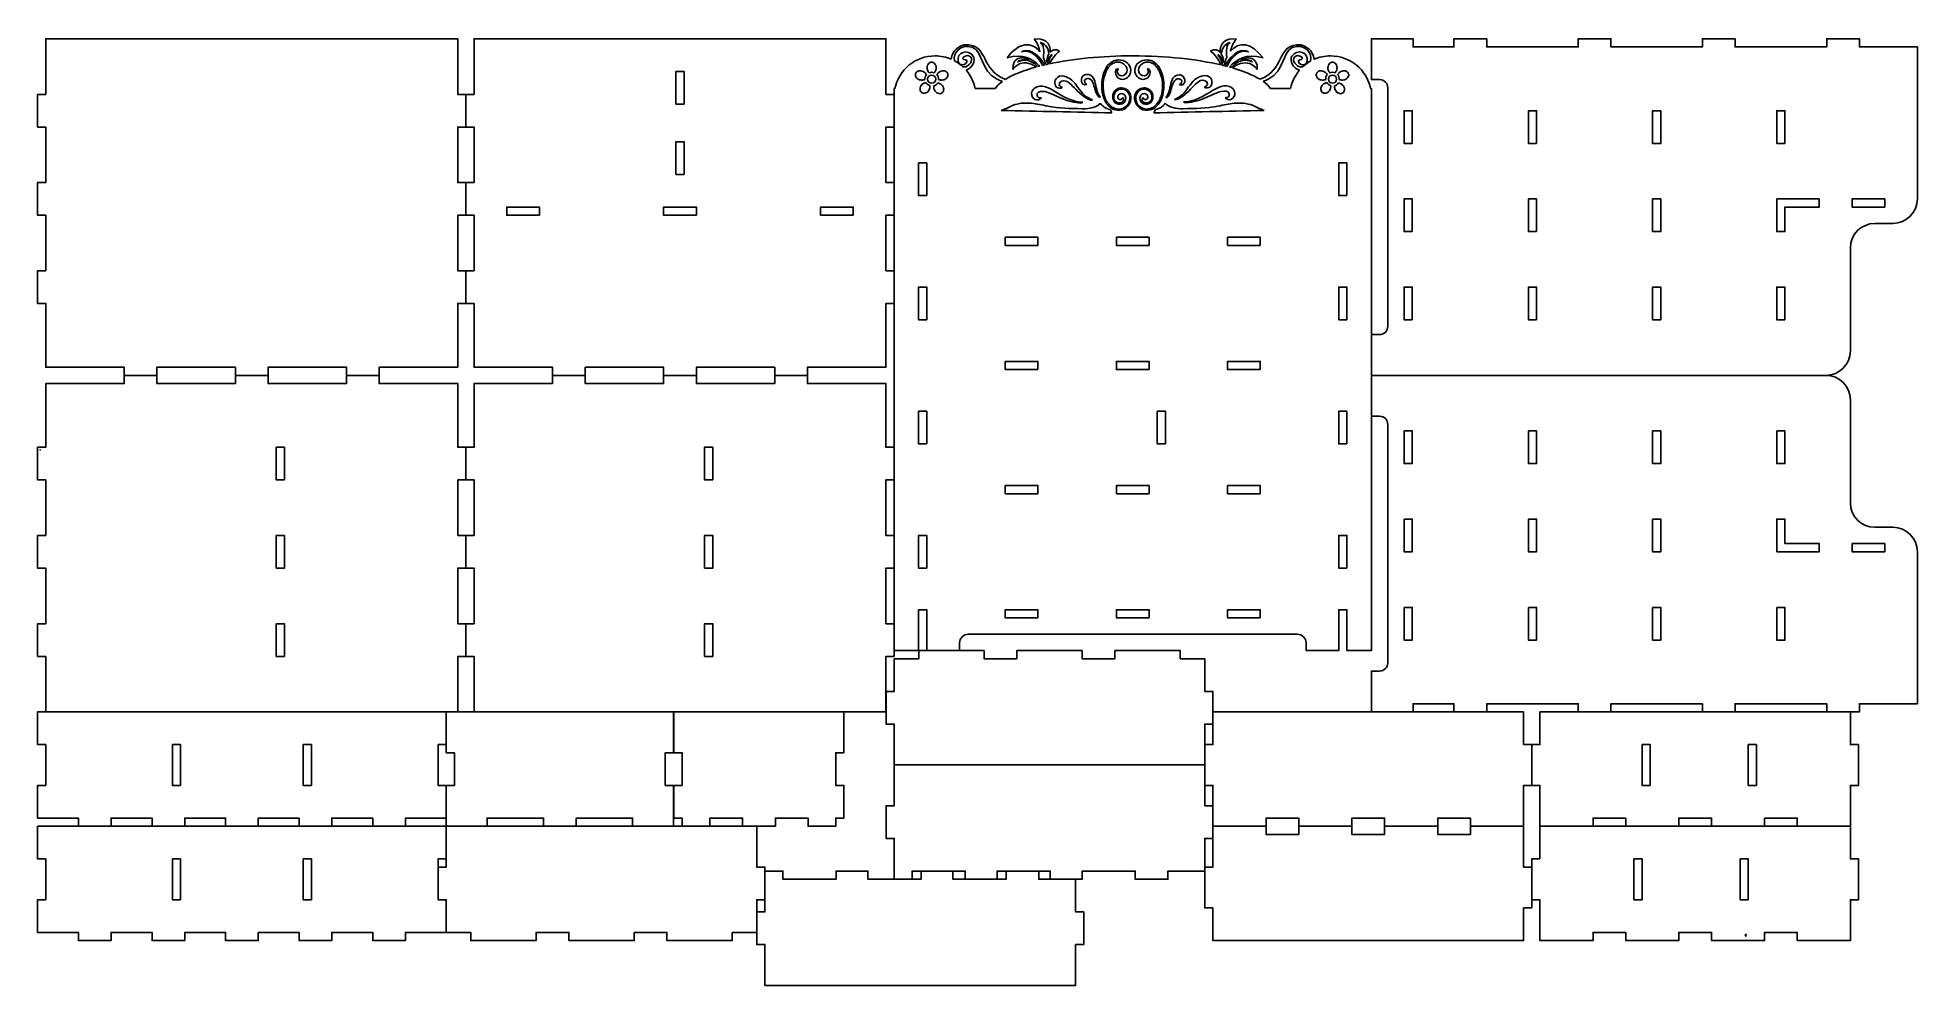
# Model space of a CAD drawing. Extents: x 0 to 3260, y 58 to 1703.
import ezdxf

# ---------------------------------------------------------------- set-up
doc = ezdxf.new("R2010")
doc.units = 0
doc.layers.add('A0102_Printing_01', color=7, linetype='CONTINUOUS')

msp = doc.modelspace()

# ---------------------------------------------------------------- linework, layer by layer
at = {"layer": 'A0102_Printing_01', "color": 1}
for points in [[(728.628882, 1130.901172), (592.565885, 1130.901172), (592.565885, 1116.728172), (535.872887, 1116.728172), (535.872887, 1130.901172), (399.80989, 1130.901172), (399.80989, 1116.728172), (343.116891, 1116.728172), (343.116891, 1130.901172), (207.053895, 1130.901172), (207.053895, 1116.728172), (150.360896, 1116.728172), (150.360896, 1130.901172), (14.2979, 1130.901172), (14.2979, 1241.452169), (0.1249, 1241.452169), (0.1249, 1298.145168), (14.2979, 1298.145168), (14.2979, 1394.523165), (0.1249, 1394.523165), (0.1249, 1451.216164), (14.2979, 1451.216164), (14.2979, 1547.594161), (0.1249, 1547.594161), (0.1249, 1604.28716), (14.2979, 1604.28716), (14.2979, 1700.665157), (728.628882, 1700.665157), (728.628882, 1604.28716), (742.801881, 1604.28716), (742.801881, 1547.594161), (728.628882, 1547.594161), (728.628882, 1451.216164), (742.801881, 1451.216164), (742.801881, 1394.523165), (728.628882, 1394.523165), (728.628882, 1298.145168), (742.801881, 1298.145168), (742.801881, 1241.452169), (728.628882, 1241.452169)], [(1471.305963, 1298.144968), (1471.305963, 1394.522965), (1485.478963, 1394.522965), (1485.478963, 1451.215964), (1471.305963, 1451.215964), (1471.305963, 1547.593961), (1485.478963, 1547.593961), (1485.478963, 1604.28696), (1471.305963, 1604.28696), (1471.305963, 1700.664957), (756.974981, 1700.664957), (756.974981, 1604.28696), (742.801981, 1604.28696), (742.801981, 1547.593961), (756.974981, 1547.593961), (756.974981, 1451.215964), (742.801981, 1451.215964), (742.801981, 1394.522965), (756.974981, 1394.522965), (756.974981, 1298.144968), (742.801981, 1298.144968), (742.801981, 1241.451969), (756.974981, 1241.451969), (756.974981, 1130.900972), (893.037978, 1130.900972), (893.037978, 1116.727972), (949.730976, 1116.727972), (949.730976, 1130.900972), (1085.793973, 1130.900972), (1085.793973, 1116.727972), (1142.486971, 1116.727972), (1142.486971, 1130.900972), (1278.549968, 1130.900972), (1278.549968, 1116.727972), (1335.242967, 1116.727972), (1335.242967, 1130.900972), (1471.305963, 1130.900972), (1471.305963, 1241.451969), (1485.478963, 1241.451969), (1485.478963, 1298.144968)], [(1706.577657, 1677.777258)], [(1754.014656, 1674.782258)], [(2046.663649, 1673.682258)], [(2099.854648, 1677.777258)], [(1121.226972, 1587.27896), (1107.053972, 1587.27896), (1107.053972, 1643.971959), (1121.226972, 1643.971959)], [(1522.370662, 1637.574259)], [(1543.431661, 1630.679259)], [(1543.515661, 1654.819259)], [(1578.725661, 1637.574259)], [(1766.215656, 1631.471259)], [(1815.383655, 1637.922259)], [(1866.378653, 1662.372258)], [(2207.802645, 1662.110258)], [(2217.437645, 1637.574259)], [(2238.498644, 1630.679259)], [(2238.581644, 1654.819259)], [(2273.792643, 1637.574259)], [(1546.983661, 1613.94926)], [(1570.265661, 1608.62626)], [(1660.438658, 1614.39826)], [(1723.751657, 1606.17426)], [(1902.533652, 1600.43826)], [(1958.764651, 1601.56826)], [(2007.07865, 1629.884259)], [(2062.276648, 1619.12426)], [(2242.050644, 1613.94926)], [(2254.861644, 1606.83526)], [(1766.297656, 1574.301261)], [(2032.376649, 1574.301261)], [(2384.06194, 1519.247962), (2369.888941, 1519.247962), (2369.888941, 1575.940961), (2384.06194, 1575.940961)], [(2599.494935, 1519.247962), (2585.321935, 1519.247962), (2585.321935, 1575.940961), (2599.494935, 1575.940961)], [(2814.92793, 1519.247962), (2800.75493, 1519.247962), (2800.75493, 1575.940961), (2814.92793, 1575.940961)], [(3030.360924, 1519.247962), (3016.187925, 1519.247962), (3016.187925, 1575.940961), (3030.360924, 1575.940961)], [(1121.226972, 1465.388963), (1107.053972, 1465.388963), (1107.053972, 1522.081962), (1121.226972, 1522.081962)], [(1542.172661, 1428.729264), (1527.999662, 1428.729264), (1527.999662, 1485.422263), (1542.172661, 1485.422263)], [(2270.676643, 1428.729264), (2256.503644, 1428.729264), (2256.503644, 1485.422263), (2270.676643, 1485.422263)], [(870.360978, 1394.522965), (813.66798, 1394.522965), (813.66798, 1408.695965), (870.360978, 1408.695965)], [(1142.486971, 1394.522965), (1085.793973, 1394.522965), (1085.793973, 1408.695965), (1142.486971, 1408.695965)], [(1414.612965, 1394.522965), (1357.919966, 1394.522965), (1357.919966, 1408.695965), (1414.612965, 1408.695965)], [(2384.06194, 1366.176966), (2369.888941, 1366.176966), (2369.888941, 1422.869964), (2384.06194, 1422.869964)], [(2599.494935, 1366.176966), (2585.321935, 1366.176966), (2585.321935, 1422.869964), (2599.494935, 1422.869964)], [(2814.92793, 1366.176966), (2800.75493, 1366.176966), (2800.75493, 1422.869964), (2814.92793, 1422.869964)], [(3089.888923, 1422.869964), (3089.888923, 1408.695965), (3030.360924, 1408.695965), (3030.360924, 1366.176966), (3016.187925, 1366.176966), (3016.187925, 1422.869964)], [(3203.27492, 1408.695965), (3146.581921, 1408.695965), (3146.581921, 1422.868964), (3203.27492, 1422.868964)], [(1734.927657, 1342.272266), (1678.234658, 1342.272266), (1678.234658, 1356.445266), (1734.927657, 1356.445266)], [(1927.683652, 1342.272266), (1870.990653, 1342.272266), (1870.990653, 1356.445266), (1927.683652, 1356.445266)], [(2120.439647, 1342.272266), (2063.746648, 1342.272266), (2063.746648, 1356.445266), (2120.439647, 1356.445266)], [(1542.172661, 1213.29527), (1527.999662, 1213.29527), (1527.999662, 1269.988268), (1542.172661, 1269.988268)], [(2270.676643, 1213.29527), (2256.503644, 1213.29527), (2256.503644, 1269.988268), (2270.676643, 1269.988268)], [(2384.06194, 1213.10597), (2369.888941, 1213.10597), (2369.888941, 1269.798968), (2384.06194, 1269.798968)], [(2599.494935, 1213.10597), (2585.321935, 1213.10597), (2585.321935, 1269.798968), (2599.494935, 1269.798968)], [(2814.92793, 1213.10597), (2800.75493, 1213.10597), (2800.75493, 1269.798968), (2814.92793, 1269.798968)], [(3030.360924, 1213.10597), (3016.187925, 1213.10597), (3016.187925, 1269.798968), (3030.360924, 1269.798968)], [(1734.927657, 1126.839272), (1678.234658, 1126.839272), (1678.234658, 1141.012271), (1734.927657, 1141.012271)], [(1927.683652, 1126.839272), (1870.990653, 1126.839272), (1870.990653, 1141.012271), (1927.683652, 1141.012271)], [(2120.439647, 1126.839272), (2063.746648, 1126.839272), (2063.746648, 1141.012271), (2120.439647, 1141.012271)], [(742.801981, 935.310977), (742.801981, 992.003975), (728.628982, 992.003975), (728.628982, 1102.554972), (592.565985, 1102.554972), (592.565985, 1116.727972), (535.872987, 1116.727972), (535.872987, 1102.554972), (399.80999, 1102.554972), (399.80999, 1116.727972), (343.116991, 1116.727972), (343.116991, 1102.554972), (207.053995, 1102.554972), (207.053995, 1116.727972), (150.360996, 1116.727972), (150.360996, 1102.554972), (14.298, 1102.554972), (14.298, 992.003975), (0.125, 992.003975), (0.125, 935.310977), (14.298, 935.310977), (14.298, 838.932979), (0.125, 838.932979), (0.125, 782.23998), (14.298, 782.23998), (14.298, 685.861983), (0.125, 685.861983), (0.125, 629.168984), (14.298, 629.168984), (14.298, 532.790987), (728.628982, 532.790987), (728.628982, 629.168984), (742.801981, 629.168984), (742.801981, 685.861983), (728.628982, 685.861983), (728.628982, 782.23998), (742.801981, 782.23998), (742.801981, 838.932979), (728.628982, 838.932979), (728.628982, 935.310977)], [(1485.478963, 935.310977), (1485.478963, 992.003975), (1471.305963, 992.003975), (1471.305963, 1102.554972), (1335.242967, 1102.554972), (1335.242967, 1116.727972), (1278.549968, 1116.727972), (1278.549968, 1102.554972), (1142.486971, 1102.554972), (1142.486971, 1116.727972), (1085.793973, 1116.727972), (1085.793973, 1102.554972), (949.730976, 1102.554972), (949.730976, 1116.727972), (893.037978, 1116.727972), (893.037978, 1102.554972), (756.974981, 1102.554972), (756.974981, 992.003975), (742.801981, 992.003975), (742.801981, 935.310977), (756.974981, 935.310977), (756.974981, 838.932979), (742.801981, 838.932979), (742.801981, 782.23998), (756.974981, 782.23998), (756.974981, 685.861983), (742.801981, 685.861983), (742.801981, 629.168984), (756.974981, 629.168984), (756.974981, 532.790987), (1471.305963, 532.790987), (1471.305963, 629.168984), (1485.478963, 629.168984), (1485.478963, 685.861983), (1471.305963, 685.861983), (1471.305963, 782.23998), (1485.478963, 782.23998), (1485.478963, 838.932979), (1471.305963, 838.932979), (1471.305963, 935.310977)], [(1542.172661, 997.862275), (1527.999662, 997.862275), (1527.999662, 1054.555274), (1542.172661, 1054.555274)], [(1956.030651, 997.863275), (1941.857651, 997.863275), (1941.857651, 1054.556274), (1956.030651, 1054.556274)], [(2270.676643, 997.862275), (2256.503644, 997.862275), (2256.503644, 1054.555274), (2270.676643, 1054.555274)], [(2369.888941, 1020.349974), (2384.06194, 1020.349974), (2384.06194, 963.656976), (2369.888941, 963.656976)], [(2585.321935, 1020.349974), (2599.494935, 1020.349974), (2599.494935, 963.656976), (2585.321935, 963.656976)], [(2800.75493, 1020.349974), (2814.92793, 1020.349974), (2814.92793, 963.656976), (2800.75493, 963.656976)], [(3016.187925, 1020.349974), (3030.360924, 1020.349974), (3030.360924, 963.656976), (3016.187925, 963.656976)], [(428.155989, 935.310977), (413.98299, 935.310977), (413.98299, 992.003975), (428.155989, 992.003975)], [(1170.833971, 935.310977), (1156.660971, 935.310977), (1156.660971, 992.003975), (1170.833971, 992.003975)], [(1734.927657, 911.406277), (1678.234658, 911.406277), (1678.234658, 925.579277), (1734.927657, 925.579277)], [(1927.683652, 911.406277), (1870.990653, 911.406277), (1870.990653, 925.579277), (1927.683652, 925.579277)], [(2120.439647, 911.406277), (2063.746648, 911.406277), (2063.746648, 925.579277), (2120.439647, 925.579277)], [(2369.888941, 867.278978), (2384.06194, 867.278978), (2384.06194, 810.58598), (2369.888941, 810.58598)], [(2585.321935, 867.278978), (2599.494935, 867.278978), (2599.494935, 810.58598), (2585.321935, 810.58598)], [(2800.75493, 867.278978), (2814.92793, 867.278978), (2814.92793, 810.58598), (2800.75493, 810.58598)], [(3016.187925, 810.58598), (3016.187925, 810.58598), (3016.187925, 867.278978), (3030.360924, 867.278978), (3030.360924, 824.758979), (3089.888923, 824.758979), (3089.888923, 810.58598)], [(428.155989, 782.23998), (413.98299, 782.23998), (413.98299, 838.932979), (428.155989, 838.932979)], [(1170.833971, 782.23998), (1156.660971, 782.23998), (1156.660971, 838.932979), (1170.833971, 838.932979)], [(1542.172661, 782.42928), (1527.999662, 782.42928), (1527.999662, 839.122279), (1542.172661, 839.122279)], [(2270.676643, 782.42928), (2256.503644, 782.42928), (2256.503644, 839.122279), (2270.676643, 839.122279)], [(3146.581921, 824.758979), (3203.27492, 824.758979), (3203.27492, 810.58598), (3146.581921, 810.58598)], [(428.155989, 629.168984), (413.98299, 629.168984), (413.98299, 685.861983), (428.155989, 685.861983)], [(1170.833971, 629.168984), (1156.660971, 629.168984), (1156.660971, 685.861983), (1170.833971, 685.861983)], [(1734.927657, 695.973283), (1678.234658, 695.973283), (1678.234658, 710.146282), (1734.927657, 710.146282)], [(1927.683652, 695.973283), (1870.990653, 695.973283), (1870.990653, 710.146282), (1927.683652, 710.146282)], [(2120.439647, 695.973283), (2063.746648, 695.973283), (2063.746648, 710.146282), (2120.439647, 710.146282)], [(2369.888941, 714.207982), (2384.06194, 714.207982), (2384.06194, 657.514984), (2369.888941, 657.514984)], [(2585.321935, 714.207982), (2599.494935, 714.207982), (2599.494935, 657.514984), (2585.321935, 657.514984)], [(2800.75493, 714.207982), (2814.92793, 714.207982), (2814.92793, 657.514984), (2800.75493, 657.514984)], [(3016.187925, 714.207982), (3030.360924, 714.207982), (3030.360924, 657.514984), (3016.187925, 657.514984)], [(1485.556563, 440.854889), (2024.139549, 440.854889), (2024.139549, 369.988891), (2038.312549, 369.988891), (2038.312549, 313.295892), (2024.139549, 313.295892), (2024.139549, 256.602894), (1960.359551, 256.602894), (1960.359551, 242.429894), (1903.666552, 242.429894), (1903.666552, 256.602894), (1811.540555, 256.602894), (1811.540555, 242.429894), (1756.265556, 242.429894), (1756.265556, 256.602894), (1664.139558, 256.602894), (1664.139558, 242.429894), (1608.86356, 242.429894), (1608.86356, 256.602894), (1516.737562, 256.602894), (1516.737562, 242.429894), (1485.556563, 242.429894), (1485.556563, 313.295892), (1471.383563, 313.295892), (1471.383563, 369.988891), (1485.556563, 369.988891), (1485.556563, 440.854889), (2024.139449, 440.854889), (2024.139449, 511.720887), (2038.312449, 511.720887), (2038.312449, 568.413886), (2024.139449, 568.413886), (2024.139449, 625.106884), (1981.61945, 625.106884), (1981.61945, 639.279884), (1868.233453, 639.279884), (1868.233453, 625.106884), (1811.540455, 625.106884), (1811.540455, 639.279884), (1698.154458, 639.279884), (1698.154458, 625.106884), (1641.462459, 625.106884), (1641.462459, 639.279884), (1528.076462, 639.279884), (1528.076462, 625.106884), (1485.556463, 625.106884), (1485.556463, 568.413886), (1471.383463, 568.413886), (1471.383463, 511.720887), (1485.556463, 511.720887)], [(708.785982, 476.097988), (708.785982, 532.790987), (0.125, 532.790987), (0.125, 476.097988), (14.298, 476.097988), (14.298, 405.23199), (0.125, 405.23199), (0.125, 348.538991), (70.990998, 348.538991), (70.990998, 334.365992), (127.683997, 334.365992), (127.683997, 348.538991), (198.549995, 348.538991), (198.549995, 334.365992), (255.242994, 334.365992), (255.242994, 348.538991), (326.108992, 348.538991), (326.108992, 334.365992), (382.80199, 334.365992), (382.80199, 348.538991), (453.667989, 348.538991), (453.667989, 334.365992), (510.360987, 334.365992), (510.360987, 348.538991), (581.226985, 348.538991), (581.226985, 334.365992), (637.919984, 334.365992), (637.919984, 348.538991), (708.785982, 348.538991), (708.785982, 405.23199), (694.612983, 405.23199), (694.612983, 476.097988)], [(1102.802072, 461.924888), (1102.802072, 532.790887), (708.786082, 532.790887), (708.786082, 461.924888), (722.959082, 461.924888), (722.959082, 405.23189), (708.786082, 405.23189), (708.786082, 334.365892), (779.652081, 334.365892), (779.652081, 348.538891), (877.448078, 348.538891), (877.448078, 334.365892), (934.141077, 334.365892), (934.141077, 348.538891), (1031.936074, 348.538891), (1031.936074, 334.365892), (1102.802072, 334.365892), (1102.802072, 405.23189), (1088.629073, 405.23189), (1088.629073, 461.924888)], [(1398.522865, 461.924788), (1398.522865, 532.790787), (1103.719872, 532.790787), (1103.719872, 461.924788), (1117.892872, 461.924788), (1117.892872, 405.23179), (1103.719872, 405.23179), (1103.719872, 348.538791), (1117.892872, 348.538791), (1117.892872, 334.365792), (1166.081871, 334.365792), (1166.081871, 348.538791), (1222.774869, 348.538791), (1222.774869, 334.365792), (1279.467868, 334.365792), (1279.467868, 348.538791), (1336.160867, 348.538791), (1336.160867, 334.365792), (1384.349865, 334.365792), (1384.349865, 348.538791), (1398.522865, 348.538791), (1398.522865, 405.23179), (1384.349865, 405.23179), (1384.349865, 461.924788)], [(2576.940136, 532.771687), (2038.357149, 532.771687), (2038.357149, 476.078688), (2024.184149, 476.078688), (2024.184149, 405.21269), (2038.357149, 405.21269), (2038.357149, 334.346692), (2130.483147, 334.346692), (2130.483147, 348.519691), (2187.176145, 348.519691), (2187.176145, 334.346692), (2279.302143, 334.346692), (2279.302143, 348.519691), (2335.995142, 348.519691), (2335.995142, 334.346692), (2428.121139, 334.346692), (2428.121139, 348.519691), (2484.814138, 348.519691), (2484.814138, 334.346692), (2576.940136, 334.346692), (2576.940136, 405.21269), (2591.113135, 405.21269), (2591.113135, 476.078688), (2576.940136, 476.078688)], [(3143.868921, 532.771987), (2605.286935, 532.771987), (2605.286935, 476.078988), (2591.113935, 476.078988), (2591.113935, 405.21299), (2605.286935, 405.21299), (2605.286935, 334.345992), (2697.412933, 334.345992), (2697.412933, 348.519991), (2754.105931, 348.519991), (2754.105931, 334.345992), (2846.231929, 334.345992), (2846.231929, 348.519991), (2902.924927, 348.519991), (2902.924927, 334.345992), (2995.050925, 334.345992), (2995.050925, 348.519991), (3051.742924, 348.519991), (3051.742924, 334.345992), (3143.868921, 334.345992), (3143.868921, 405.21299), (3158.042921, 405.21299), (3158.042921, 476.078988), (3143.868921, 476.078988)], [(248.155994, 405.23199), (233.982994, 405.23199), (233.982994, 476.097988), (248.155994, 476.097988)], [(474.927988, 405.23199), (460.754988, 405.23199), (460.754988, 476.097988), (474.927988, 476.097988)], [(2796.62493, 405.21299), (2782.45193, 405.21299), (2782.45193, 476.078988), (2796.62493, 476.078988)], [(2980.876925, 405.21299), (2966.703926, 405.21299), (2966.703926, 476.078988), (2980.876925, 476.078988)], [(708.785982, 277.672993), (708.785982, 334.365992), (0.125, 334.365992), (0.125, 277.672993), (14.298, 277.672993), (14.298, 206.806995), (0.125, 206.806995), (0.125, 150.113996), (70.990998, 150.113996), (70.990998, 135.940997), (127.683997, 135.940997), (127.683997, 150.113996), (198.549995, 150.113996), (198.549995, 135.940997), (255.242994, 135.940997), (255.242994, 150.113996), (326.108992, 150.113996), (326.108992, 135.940997), (382.80199, 135.940997), (382.80199, 150.113996), (453.667989, 150.113996), (453.667989, 135.940997), (510.360987, 135.940997), (510.360987, 150.113996), (581.226985, 150.113996), (581.226985, 135.940997), (637.919984, 135.940997), (637.919984, 150.113996), (708.785982, 150.113996), (708.785982, 206.806995), (694.612983, 206.806995), (694.612983, 277.672993)], [(708.786382, 334.365792), (1247.369369, 334.365792), (1247.369369, 263.499793), (1261.542368, 263.499793), (1261.542368, 206.806795), (1247.369369, 206.806795), (1247.369369, 150.113796), (1204.84937, 150.113796), (1204.84937, 135.940797), (1091.463373, 135.940797), (1091.463373, 150.113796), (1034.770374, 150.113796), (1034.770374, 135.940797), (921.384377, 135.940797), (921.384377, 150.113796), (864.692378, 150.113796), (864.692378, 135.940797), (751.306381, 135.940797), (751.306381, 150.113796), (708.786382, 150.113796), (708.786382, 206.806795), (694.613383, 206.806795), (694.613383, 263.499793), (708.786382, 263.499793)], [(2576.940136, 192.614195), (2591.113135, 192.614195), (2591.113135, 263.480193), (2576.940136, 263.480193), (2576.940136, 334.346192), (2484.814138, 334.346192), (2484.814138, 320.173192), (2428.121139, 320.173192), (2428.121139, 334.346192), (2335.995142, 334.346192), (2335.995142, 320.173192), (2279.302143, 320.173192), (2279.302143, 334.346192), (2187.176145, 334.346192), (2187.176145, 320.173192), (2130.483147, 320.173192), (2130.483147, 334.346192), (2038.357149, 334.346192), (2038.357149, 263.480193), (2024.184149, 263.480193), (2024.184149, 192.614195), (2038.357149, 192.614195), (2038.357149, 135.921197), (2576.940136, 135.921197)], [(2605.286935, 277.653993), (2591.113935, 277.653993), (2591.113935, 206.786995), (2605.286935, 206.786995), (2605.286935, 135.920997), (2697.412933, 135.920997), (2697.412933, 150.093996), (2754.105931, 150.093996), (2754.105931, 135.920997), (2846.231929, 135.920997), (2846.231929, 150.093996), (2902.924927, 150.093996), (2902.924927, 135.920997), (2995.050925, 135.920997), (2995.050925, 150.093996), (3051.742924, 150.093996), (3051.742924, 135.920997), (3143.868921, 135.920997), (3143.868921, 206.786995), (3158.042921, 206.786995), (3158.042921, 277.653993), (3143.868921, 277.653993), (3143.868921, 334.345992), (2605.286935, 334.345992)], [(248.155994, 206.806995), (233.982994, 206.806995), (233.982994, 277.672993), (248.155994, 277.672993)], [(474.927988, 206.806995), (460.754988, 206.806995), (460.754988, 277.672993), (474.927988, 277.672993)], [(2768.278931, 277.653993), (2782.45193, 277.653993), (2782.45193, 206.787995), (2768.278931, 206.787995)], [(2952.530926, 277.653993), (2966.703926, 277.653993), (2966.703926, 206.787995), (2952.530926, 206.787995)], [(1261.532568, 58.195699), (1800.115555, 58.195699), (1800.115555, 129.061697), (1814.288555, 129.061697), (1814.288555, 185.754695), (1800.115555, 185.754695), (1800.115555, 242.447694), (1736.335557, 242.447694), (1736.335557, 256.620694), (1679.642558, 256.620694), (1679.642558, 242.447694), (1587.51656, 242.447694), (1587.51656, 256.620694), (1532.241562, 256.620694), (1532.241562, 242.447694), (1440.115564, 242.447694), (1440.115564, 256.620694), (1384.839565, 256.620694), (1384.839565, 242.447694), (1292.713568, 242.447694), (1292.713568, 256.620694), (1261.532568, 256.620694), (1261.532568, 185.754695), (1247.359569, 185.754695), (1247.359569, 129.061697), (1261.532568, 129.061697)]]:
    msp.add_lwpolyline(points, close=True, dxfattribs=at)
for points in [[(3259.967919, 1422.806964), (3259.967919, 1686.491958), (3159.337921, 1686.491958), (3159.337921, 1700.664957), (3102.644922, 1700.664957), (3102.644922, 1686.491958), (2943.904926, 1686.491958), (2943.904926, 1700.664957), (2887.211928, 1700.664957), (2887.211928, 1686.491958), (2728.470932, 1686.491958), (2728.470932, 1700.664957), (2671.778933, 1700.664957), (2671.778933, 1686.491958), (2513.037937, 1686.491958), (2513.037937, 1700.664957), (2456.344939, 1700.664957), (2456.344939, 1686.491958), (2385.47894, 1686.491958), (2385.47894, 1700.664957), (2313.195942, 1700.664957), (2313.195942, 1629.798959), (2327.368942, 1629.798959)], [(1486.899663, 1614.39826), (1485.479663, 1614.39826), (1485.479663, 639.280284), (1527.998662, 639.280284), (1527.998662, 710.146282), (1542.172661, 710.146282), (1542.172661, 639.280284), (1598.86566, 639.280284), (1598.86566, 652.359284)], [(1660.438658, 1614.39826), (1625.791659, 1614.39826)], [(2172.883646, 1614.39826), (2138.236647, 1614.39826)], [(2199.809645, 652.359284), (2199.809645, 639.280284), (2256.502644, 639.280284), (2256.502644, 710.146282), (2270.676643, 710.146282), (2270.676643, 639.280284), (2313.195642, 639.280284), (2313.195642, 1614.39826), (2311.775642, 1614.39826)], [(2341.541941, 1615.62496), (2341.541941, 1201.76697)], [(3186.33792, 1380.349965), (3217.51092, 1380.349965)], [(3143.746921, 1159.373971), (3143.746921, 1337.758967)], [(2327.368942, 1187.59397), (2313.195942, 1187.59397), (2313.195942, 1116.727972), (3101.100922, 1116.727972)], [(3101.100922, 1116.727972), (2313.195942, 1116.727972), (2313.195942, 1045.861974), (2327.368942, 1045.861974)], [(3143.746921, 895.696978), (3143.746921, 1074.081973)], [(2341.541941, 1031.687974), (2341.541941, 617.829985)], [(3217.51092, 853.105979), (3186.33792, 853.105979)], [(2327.368942, 603.656985), (2313.195942, 603.656985), (2313.195942, 532.790987), (2385.47894, 532.790987), (2385.47894, 546.963986), (2456.344939, 546.963986), (2456.344939, 532.790987), (2513.037937, 532.790987), (2513.037937, 546.963986), (2671.778933, 546.963986), (2671.778933, 532.790987), (2728.470932, 532.790987), (2728.470932, 546.963986), (2887.211928, 546.963986), (2887.211928, 532.790987), (2943.904926, 532.790987), (2943.904926, 546.963986), (3102.644922, 546.963986), (3102.644922, 532.790987), (3159.337921, 532.790987), (3159.337921, 546.963986), (3259.967919, 546.963986), (3259.967919, 810.64898)], [(1614.13266, 667.626283), (2184.542645, 667.626283)]]:
    msp.add_lwpolyline(points, dxfattribs=at)
at = {"layer": 'A0102_Printing_01', "color": 7}
for points in [[(3.9025, 987.216275), (4.7055, 987.216275), (4.3215, 988.282275)], [(4.3215, 988.282275), (4.3125, 988.282275)]]:
    msp.add_lwpolyline(points, dxfattribs=at)
msp.add_lwpolyline([(2961.271126, 146.271196), (2962.169126, 143.529196), (2963.064126, 146.271196)], close=True, dxfattribs=at)
at = {"layer": 'A0102_Printing_01', "color": 1}
for points in [[(1738.392657, 1678.333258), (1724.683657, 1696.090258), (1701.721657, 1695.372258), (1681.215658, 1667.470258)], [(1755.867656, 1677.217258), (1757.814656, 1693.368258), (1745.799656, 1702.767257), (1728.037657, 1700.263257)], [(1728.037657, 1700.263257), (1734.738657, 1693.063258), (1736.501657, 1685.561258), (1738.392657, 1678.333258)], [(2078.900648, 1700.263257), (2060.877648, 1702.804257), (2048.777649, 1693.088258), (2051.170649, 1676.500258)], [(2068.793648, 1679.284258), (2070.599648, 1686.218258), (2072.492648, 1693.378258), (2078.900648, 1700.263257)], [(2125.216647, 1667.470258), (2105.082647, 1694.866258), (2082.579648, 1696.058258), (2068.793648, 1679.284258)], [(1556.345661, 1671.091258), (1522.061662, 1671.091258), (1493.465663, 1646.744259), (1486.899663, 1614.39826)], [(1584.54566, 1665.241258), (1575.901661, 1668.996258), (1566.370661, 1671.091258), (1556.345661, 1671.091258)], [(1588.11566, 1676.406258), (1586.06866, 1672.792258), (1584.88166, 1668.953258), (1584.54566, 1665.241258)], [(1590.22666, 1662.463258), (1587.08566, 1675.229258), (1600.26766, 1693.895258), (1622.202659, 1685.381258)], [(1614.60866, 1690.213258), (1605.11566, 1691.853258), (1593.12066, 1685.122258), (1588.11566, 1676.406258)], [(1622.719659, 1670.538258), (1614.43566, 1684.431258), (1592.94866, 1677.183258), (1596.48666, 1661.564258)], [(1609.08566, 1664.066258), (1604.16666, 1663.721258), (1603.21766, 1668.036258), (1607.53166, 1670.106258)], [(1618.31866, 1669.071258), (1623.064659, 1663.894258), (1616.67966, 1651.640259), (1605.63366, 1651.812259)], [(1607.01466, 1656.127259), (1611.06966, 1657.421259), (1614.00466, 1664.411258), (1609.08566, 1664.066258)], [(1607.53166, 1670.106258), (1611.84666, 1672.178258), (1615.64366, 1671.919258), (1618.31866, 1669.071258)], [(1610.32466, 1646.125259), (1621.055659, 1650.191259), (1627.374659, 1662.755258), (1622.719659, 1670.538258)], [(1678.473658, 1630.253259), (1636.193659, 1646.270259), (1648.124659, 1687.389258), (1614.60866, 1690.213258)], [(1622.202659, 1685.381258), (1638.511659, 1678.995258), (1636.181659, 1644.822259), (1662.760658, 1631.360259)], [(1681.215658, 1667.470258), (1709.634657, 1675.771258), (1725.740657, 1665.648258), (1737.996657, 1653.345259)], [(1719.745657, 1663.700258), (1708.626657, 1671.964258), (1689.828658, 1668.656258), (1691.247658, 1647.667259)], [(1734.957657, 1652.551259), (1719.039657, 1668.819258), (1703.180657, 1662.700258), (1699.459658, 1660.046258)], [(1699.459658, 1660.046258), (1703.907657, 1664.563258), (1711.117657, 1665.995258), (1719.745657, 1663.700258)], [(1706.577657, 1677.777258), (1716.252657, 1685.189258), (1733.896657, 1677.552258), (1746.369656, 1655.401259)], [(1742.952656, 1654.585259), (1734.725657, 1670.456258), (1722.648657, 1683.295258), (1706.577657, 1677.777258)], [(1744.492656, 1667.790258), (1745.317656, 1678.679258), (1746.012656, 1691.445258), (1738.634657, 1694.045258)], [(1738.634657, 1694.045258), (1743.847656, 1693.856258), (1752.813656, 1687.305258), (1754.014656, 1674.782258)], [(1748.337656, 1655.861259), (1747.341656, 1660.209258), (1746.044656, 1664.192258), (1744.492656, 1667.790258)], [(1754.014656, 1674.782258), (1750.781656, 1669.820258), (1749.397656, 1663.347258), (1750.414656, 1659.472259)], [(1750.414656, 1659.472259), (1751.574656, 1664.525258), (1753.638656, 1670.380258), (1759.768656, 1673.682258)], [(1759.768656, 1673.682258), (1757.485656, 1670.442258), (1753.508656, 1665.791258), (1752.018656, 1656.691259)], [(1754.763656, 1657.284259), (1759.295656, 1665.528258), (1765.944656, 1675.355258), (1772.491656, 1679.131258)], [(1899.337653, 1671.091258), (1845.211654, 1671.091258), (1795.213655, 1665.960258), (1754.763656, 1657.284259)], [(1772.491656, 1679.131258), (1765.513656, 1683.663258), (1759.786656, 1681.588258), (1755.867656, 1677.217258)], [(1866.378653, 1662.372258), (1868.684653, 1663.211258), (1872.352653, 1663.630258), (1874.343653, 1663.944258)], [(1874.343653, 1663.944258), (1885.766653, 1664.258258), (1896.036653, 1656.713259), (1895.931653, 1645.710259)], [(2052.735649, 1655.299259), (2010.84265, 1665.172258), (1957.471651, 1671.091258), (1899.337653, 1671.091258)], [(1902.848652, 1645.710259), (1902.638652, 1656.713259), (1913.013652, 1664.258258), (1924.436652, 1663.944258)], [(1924.436652, 1663.944258), (1926.427652, 1663.630258), (1930.095652, 1663.211258), (1932.400652, 1662.372258)], [(2051.170649, 1676.500258), (2047.248649, 1681.347258), (2041.288649, 1683.903258), (2033.940649, 1679.131258)], [(2033.940649, 1679.131258), (2041.022649, 1675.046258), (2048.224649, 1663.881258), (2052.735649, 1655.299259)], [(2046.663649, 1673.682258), (2052.793649, 1670.380258), (2054.857649, 1664.525258), (2056.017649, 1659.472259)], [(2054.674649, 1654.842259), (2053.456649, 1665.179258), (2049.096649, 1670.229258), (2046.663649, 1673.682258)], [(2052.861649, 1674.084258), (2053.787649, 1687.063258), (2062.993648, 1693.853258), (2068.302648, 1694.045258)], [(2056.017649, 1659.472259), (2056.987649, 1663.167258), (2055.777649, 1669.227258), (2052.861649, 1674.084258)], [(2062.371648, 1668.773258), (2060.411648, 1664.452258), (2058.832649, 1659.543259), (2057.710649, 1654.097259)], [(2059.143649, 1653.738259), (2071.655648, 1677.173258), (2089.939648, 1685.373258), (2099.854648, 1677.777258)], [(2068.302648, 1694.045258), (2061.146648, 1691.523258), (2061.586648, 1679.435258), (2062.371648, 1668.773258)], [(2099.854648, 1677.777258), (2083.201648, 1683.495258), (2070.835648, 1669.503258), (2062.599648, 1652.850259)], [(2066.838648, 1651.709259), (2079.296648, 1664.722258), (2095.546648, 1676.136258), (2125.216647, 1667.470258)], [(2106.972647, 1660.046258), (2103.128647, 1662.788258), (2086.328648, 1669.228258), (2069.892648, 1650.857259)], [(2115.184647, 1647.667259), (2116.603647, 1668.656258), (2097.805648, 1671.964258), (2086.686648, 1663.700258)], [(2086.686648, 1663.700258), (2095.314648, 1665.995258), (2102.524647, 1664.563258), (2106.972647, 1660.046258)], [(2183.514645, 1690.213258), (2150.088646, 1687.396258), (2161.863646, 1646.493259), (2119.990647, 1630.384259)], [(2135.361647, 1631.360259), (2161.940646, 1644.822259), (2159.610646, 1678.995258), (2175.920646, 1685.381258)], [(2175.402646, 1670.538258), (2170.686646, 1662.653258), (2177.238646, 1649.867259), (2188.226645, 1645.976259)], [(2192.489645, 1651.812259), (2181.443645, 1651.640259), (2175.057646, 1663.894258), (2179.803646, 1669.071258)], [(2201.636645, 1661.564258), (2205.174645, 1677.183258), (2183.687645, 1684.431258), (2175.402646, 1670.538258)], [(2175.920646, 1685.381258), (2198.059645, 1693.974258), (2211.280645, 1674.880258), (2207.802645, 1662.110258)], [(2179.803646, 1669.071258), (2182.479645, 1671.919258), (2186.275645, 1672.178258), (2190.590645, 1670.106258)], [(2210.007645, 1676.406258), (2205.001645, 1685.122258), (2193.006645, 1691.853258), (2183.514645, 1690.213258)], [(2189.037645, 1664.066258), (2184.118645, 1664.411258), (2187.052645, 1657.421259), (2191.108645, 1656.127259)], [(2190.590645, 1670.106258), (2194.905645, 1668.036258), (2193.956645, 1663.721258), (2189.037645, 1664.066258)], [(2213.593645, 1665.004258), (2213.286645, 1668.789258), (2212.097645, 1672.714258), (2210.007645, 1676.406258)], [(2242.329644, 1671.091258), (2232.096644, 1671.091258), (2222.378644, 1668.908258), (2213.593645, 1665.004258)], [(2311.775642, 1614.39826), (2305.209642, 1646.744259), (2276.613643, 1671.091258), (2242.329644, 1671.091258)], [(1522.370662, 1637.574259), (1522.318662, 1638.415259), (1522.430662, 1639.276259), (1522.692662, 1640.088259)], [(1525.443662, 1631.802259), (1523.762662, 1633.286259), (1522.503662, 1635.362259), (1522.370662, 1637.574259)], [(1522.692662, 1640.088259), (1522.957662, 1640.901259), (1523.372662, 1641.661259), (1523.907662, 1642.313259)], [(1523.907662, 1642.313259), (1525.319662, 1644.026259), (1527.559662, 1644.967259), (1529.787662, 1645.177259)], [(1533.078662, 1629.046259), (1530.363662, 1629.002259), (1527.567662, 1629.927259), (1525.443662, 1631.802259)], [(1529.787662, 1645.177259), (1532.607662, 1645.446259), (1535.415662, 1644.549259), (1537.587662, 1642.916259)], [(1538.890662, 1630.165259), (1536.968662, 1629.622259), (1535.045662, 1629.079259), (1533.078662, 1629.046259)], [(1537.587662, 1642.916259), (1539.156662, 1641.733259), (1540.395661, 1640.165259), (1541.634661, 1638.596259)], [(1541.634661, 1638.596259), (1539.397662, 1636.331259), (1538.416662, 1633.310259), (1538.890662, 1630.165259)], [(1543.257661, 1646.705259), (1542.372661, 1649.276259), (1542.388661, 1652.220259), (1543.515661, 1654.819259)], [(1546.113661, 1641.524259), (1545.007661, 1643.186259), (1543.897661, 1644.847259), (1543.257661, 1646.705259)], [(1543.431661, 1630.679259), (1543.431661, 1634.609259), (1546.618661, 1637.795259), (1550.548661, 1637.795259)], [(1550.548661, 1623.562259), (1546.618661, 1623.562259), (1543.431661, 1626.749259), (1543.431661, 1630.679259)], [(1543.515661, 1654.819259), (1544.407661, 1656.878259), (1545.992661, 1658.716259), (1548.056661, 1659.529259)], [(1554.983661, 1641.524259), (1552.139661, 1642.948259), (1548.957661, 1642.948259), (1546.113661, 1641.524259)], [(1548.056661, 1659.529259), (1548.840661, 1659.835259), (1549.693661, 1659.996259), (1550.546661, 1660.000258)], [(1550.546661, 1660.000258), (1551.403661, 1659.996259), (1552.255661, 1659.835259), (1553.040661, 1659.529259)], [(1550.548661, 1637.795259), (1554.478661, 1637.795259), (1557.664661, 1634.609259), (1557.664661, 1630.679259)], [(1557.664661, 1630.679259), (1557.664661, 1626.749259), (1554.478661, 1623.562259), (1550.548661, 1623.562259)], [(1553.040661, 1659.529259), (1555.103661, 1658.716259), (1556.688661, 1656.878259), (1557.581661, 1654.819259)], [(1557.839661, 1646.705259), (1557.199661, 1644.847259), (1556.089661, 1643.186259), (1554.983661, 1641.524259)], [(1557.581661, 1654.819259), (1558.707661, 1652.220259), (1558.723661, 1649.276259), (1557.839661, 1646.705259)], [(1559.462661, 1638.596259), (1560.701661, 1640.165259), (1561.940661, 1641.733259), (1563.508661, 1642.916259)], [(1562.201661, 1630.165259), (1562.680661, 1633.310259), (1561.698661, 1636.331259), (1559.462661, 1638.596259)], [(1568.014661, 1629.046259), (1566.051661, 1629.079259), (1564.128661, 1629.622259), (1562.201661, 1630.165259)], [(1563.508661, 1642.916259), (1565.681661, 1644.549259), (1568.488661, 1645.446259), (1571.308661, 1645.177259)], [(1575.652661, 1631.802259), (1573.528661, 1629.927259), (1570.733661, 1629.002259), (1568.014661, 1629.046259)], [(1571.308661, 1645.177259), (1573.537661, 1644.967259), (1575.777661, 1644.026259), (1577.189661, 1642.313259)], [(1578.725661, 1637.574259), (1578.593661, 1635.362259), (1577.334661, 1633.286259), (1575.652661, 1631.802259)], [(1577.189661, 1642.313259), (1577.724661, 1641.661259), (1578.138661, 1640.901259), (1578.404661, 1640.088259)], [(1578.404661, 1640.088259), (1578.665661, 1639.276259), (1578.778661, 1638.415259), (1578.725661, 1637.574259)], [(1604.87366, 1651.845259), (1600.48066, 1655.977259), (1595.56266, 1659.552259), (1590.22666, 1662.463258)], [(1596.48666, 1661.564258), (1597.34966, 1657.766259), (1600.28366, 1654.056259), (1607.01466, 1656.127259)], [(1605.63366, 1651.812259), (1605.37466, 1651.817259), (1605.12566, 1651.833259), (1604.87366, 1651.845259)], [(1625.791659, 1614.39826), (1623.366659, 1626.340259), (1617.93266, 1637.186259), (1610.32466, 1646.125259)], [(1662.760658, 1631.360259), (1665.931658, 1629.758259), (1669.328658, 1628.072259), (1673.241658, 1626.761259)], [(1732.264657, 1651.828259), (1709.964657, 1645.725259), (1691.624658, 1638.413259), (1678.473658, 1630.253259)], [(1691.247658, 1647.667259), (1695.104658, 1652.268259), (1697.396658, 1654.192259), (1701.059657, 1656.131259)], [(1701.059657, 1656.131259), (1708.843657, 1660.575258), (1720.149657, 1660.131258), (1732.264657, 1651.828259)], [(1737.996657, 1653.345259), (1736.975657, 1653.083259), (1735.962657, 1652.818259), (1734.957657, 1652.551259)], [(1746.369656, 1655.401259), (1745.222656, 1655.131259), (1744.082656, 1654.860259), (1742.952656, 1654.585259)], [(1752.018656, 1656.691259), (1750.782656, 1656.418259), (1749.555656, 1656.141259), (1748.337656, 1655.861259)], [(1771.664656, 1614.80826), (1764.119656, 1615.43726), (1761.813656, 1625.707259), (1766.215656, 1631.471259)], [(1766.215656, 1631.471259), (1773.131656, 1640.378259), (1787.174655, 1634.824259), (1793.462655, 1629.165259)], [(1819.470655, 1621.574259), (1808.362655, 1617.90526), (1807.209655, 1634.253259), (1815.383655, 1637.922259)], [(1823.348654, 1631.843259), (1819.156655, 1633.100259), (1813.706655, 1629.852259), (1815.907655, 1625.032259)], [(1815.383655, 1637.922259), (1821.566654, 1640.646259), (1828.273654, 1636.873259), (1830.893654, 1632.996259)], [(1833.618654, 1613.60926), (1831.522654, 1620.735259), (1830.055654, 1629.852259), (1823.348654, 1631.843259)], [(1830.893654, 1632.996259), (1835.085654, 1626.708259), (1835.399654, 1613.39926), (1838.857654, 1606.06326)], [(1853.384654, 1589.11926), (1839.446654, 1610.39326), (1844.057654, 1653.360259), (1866.378653, 1662.372258)], [(1861.767653, 1655.980259), (1849.401654, 1645.919259), (1844.371654, 1621.397259), (1850.449654, 1601.38026)], [(1869.522653, 1659.857259), (1866.902653, 1659.228259), (1863.863653, 1657.656259), (1861.767653, 1655.980259)], [(1871.409653, 1635.020259), (1868.265653, 1639.212259), (1868.055653, 1648.853259), (1874.343653, 1649.377259)], [(1889.329653, 1646.128259), (1889.538653, 1655.456259), (1879.478653, 1662.268258), (1869.522653, 1659.857259)], [(1881.574653, 1630.304259), (1878.116653, 1630.199259), (1873.400653, 1632.400259), (1871.409653, 1635.020259)], [(1872.247653, 1643.928259), (1872.142653, 1638.897259), (1877.592653, 1635.020259), (1883.146653, 1637.116259)], [(1874.343653, 1649.377259), (1874.657653, 1648.120259), (1872.352653, 1646.443259), (1872.247653, 1643.928259)], [(1895.931653, 1645.710259), (1895.826653, 1638.164259), (1889.748653, 1630.304259), (1881.574653, 1630.304259)], [(1883.146653, 1637.116259), (1887.023653, 1638.479259), (1889.224653, 1642.460259), (1889.329653, 1646.128259)], [(1917.100652, 1630.304259), (1909.031652, 1630.304259), (1902.952652, 1638.164259), (1902.848652, 1645.710259)], [(1929.152652, 1659.857259), (1919.301652, 1662.268258), (1909.240652, 1655.456259), (1909.450652, 1646.128259)], [(1909.450652, 1646.128259), (1909.450652, 1642.460259), (1911.755652, 1638.479259), (1915.528652, 1637.116259)], [(1915.528652, 1637.116259), (1921.187652, 1635.020259), (1926.532652, 1638.897259), (1926.427652, 1643.928259)], [(1927.370652, 1635.020259), (1925.379652, 1632.400259), (1920.663652, 1630.199259), (1917.100652, 1630.304259)], [(1926.427652, 1643.928259), (1926.427652, 1646.443259), (1924.121652, 1648.120259), (1924.436652, 1649.377259)], [(1924.436652, 1649.377259), (1930.619652, 1648.853259), (1930.409652, 1639.212259), (1927.370652, 1635.020259)], [(1936.907652, 1655.980259), (1934.811652, 1657.656259), (1931.771652, 1659.228259), (1929.152652, 1659.857259)], [(1932.400652, 1662.372258), (1954.617651, 1653.360259), (1959.228651, 1610.39326), (1945.290651, 1589.11926)], [(1948.329651, 1601.38026), (1954.303651, 1621.397259), (1949.273651, 1645.919259), (1936.907652, 1655.980259)], [(1960.860651, 1605.34026), (1964.213651, 1612.67726), (1964.632651, 1625.986259), (1968.824651, 1632.274259)], [(1976.265651, 1631.121259), (1969.663651, 1629.130259), (1967.652651, 1619.46926), (1965.556651, 1612.34326)], [(1968.824651, 1632.274259), (1971.339651, 1636.151259), (1978.151651, 1639.924259), (1984.22965, 1637.199259)], [(1983.81065, 1624.309259), (1985.90665, 1629.130259), (1980.56265, 1632.378259), (1976.265651, 1631.121259)], [(1984.22965, 1637.199259), (1992.40465, 1633.531259), (1991.35665, 1617.18326), (1980.14265, 1620.851259)], [(2007.07865, 1629.884259), (2013.47165, 1635.543259), (2027.514649, 1641.097259), (2034.431649, 1632.190259)], [(2034.431649, 1632.190259), (2038.832649, 1626.425259), (2036.422649, 1616.15526), (2028.981649, 1615.52726)], [(2057.710649, 1654.097259), (2056.704649, 1654.347259), (2055.695649, 1654.596259), (2054.674649, 1654.842259)], [(2062.599648, 1652.850259), (2061.458648, 1653.149259), (2060.304648, 1653.445259), (2059.143649, 1653.738259)], [(2069.892648, 1650.857259), (2068.884648, 1651.144259), (2067.863648, 1651.427259), (2066.838648, 1651.709259)], [(2071.989648, 1650.249259), (2084.919648, 1660.052258), (2097.123648, 1660.841258), (2105.372647, 1656.131259)], [(2119.990647, 1630.384259), (2107.971647, 1637.799259), (2091.660648, 1644.511259), (2071.989648, 1650.249259)], [(2105.372647, 1656.131259), (2109.035647, 1654.192259), (2111.327647, 1652.268259), (2115.184647, 1647.667259)], [(2125.260647, 1626.892259), (2129.012647, 1628.183259), (2132.293647, 1629.811259), (2135.361647, 1631.360259)], [(2188.226645, 1645.976259), (2180.684645, 1637.065259), (2175.294646, 1626.275259), (2172.883646, 1614.39826)], [(2191.108645, 1656.127259), (2197.839645, 1654.056259), (2200.773645, 1657.766259), (2201.636645, 1661.564258)], [(2193.829645, 1651.871259), (2193.392645, 1651.841259), (2192.946645, 1651.821259), (2192.489645, 1651.812259)], [(2207.802645, 1662.110258), (2202.725645, 1659.271259), (2198.037645, 1655.825259), (2193.829645, 1651.871259)], [(2217.437645, 1637.574259), (2217.384645, 1638.415259), (2217.497645, 1639.276259), (2217.759645, 1640.088259)], [(2220.510644, 1631.802259), (2218.828645, 1633.286259), (2217.569645, 1635.362259), (2217.437645, 1637.574259)], [(2217.759645, 1640.088259), (2218.024645, 1640.901259), (2218.438645, 1641.661259), (2218.973645, 1642.313259)], [(2218.973645, 1642.313259), (2220.385644, 1644.026259), (2222.626644, 1644.967259), (2224.854644, 1645.177259)], [(2228.145644, 1629.046259), (2225.429644, 1629.002259), (2222.634644, 1629.927259), (2220.510644, 1631.802259)], [(2224.854644, 1645.177259), (2227.674644, 1645.446259), (2230.481644, 1644.549259), (2232.654644, 1642.916259)], [(2233.957644, 1630.165259), (2232.034644, 1629.622259), (2230.112644, 1629.079259), (2228.145644, 1629.046259)], [(2232.654644, 1642.916259), (2234.222644, 1641.733259), (2235.461644, 1640.165259), (2236.700644, 1638.596259)], [(2236.700644, 1638.596259), (2234.464644, 1636.331259), (2233.482644, 1633.310259), (2233.957644, 1630.165259)], [(2238.324644, 1646.705259), (2237.439644, 1649.276259), (2237.455644, 1652.220259), (2238.581644, 1654.819259)], [(2241.180644, 1641.524259), (2240.073644, 1643.186259), (2238.963644, 1644.847259), (2238.324644, 1646.705259)], [(2238.498644, 1630.679259), (2238.498644, 1634.609259), (2241.684644, 1637.795259), (2245.614644, 1637.795259)], [(2245.614644, 1623.562259), (2241.684644, 1623.562259), (2238.498644, 1626.749259), (2238.498644, 1630.679259)], [(2238.581644, 1654.819259), (2239.474644, 1656.878259), (2241.059644, 1658.716259), (2243.123644, 1659.529259)], [(2250.049644, 1641.524259), (2247.205644, 1642.948259), (2244.023644, 1642.948259), (2241.180644, 1641.524259)], [(2243.123644, 1659.529259), (2243.907644, 1659.835259), (2244.760644, 1659.996259), (2245.612644, 1660.000258)], [(2245.612644, 1660.000258), (2246.469644, 1659.996259), (2247.322644, 1659.835259), (2248.106644, 1659.529259)], [(2245.614644, 1637.795259), (2249.545644, 1637.795259), (2252.731644, 1634.609259), (2252.731644, 1630.679259)], [(2252.731644, 1630.679259), (2252.731644, 1626.749259), (2249.545644, 1623.562259), (2245.614644, 1623.562259)], [(2248.106644, 1659.529259), (2250.170644, 1658.716259), (2251.755644, 1656.878259), (2252.648644, 1654.819259)], [(2252.905644, 1646.705259), (2252.266644, 1644.847259), (2251.155644, 1643.186259), (2250.049644, 1641.524259)], [(2252.648644, 1654.819259), (2253.774644, 1652.220259), (2253.790644, 1649.276259), (2252.905644, 1646.705259)], [(2254.528644, 1638.596259), (2255.767644, 1640.165259), (2257.006644, 1641.733259), (2258.575644, 1642.916259)], [(2257.268644, 1630.165259), (2257.746644, 1633.310259), (2256.765644, 1636.331259), (2254.528644, 1638.596259)], [(2263.080643, 1629.046259), (2261.117643, 1629.079259), (2259.195644, 1629.622259), (2257.268644, 1630.165259)], [(2258.575644, 1642.916259), (2260.747643, 1644.549259), (2263.555643, 1645.446259), (2266.375643, 1645.177259)], [(2270.719643, 1631.802259), (2268.595643, 1629.927259), (2265.799643, 1629.002259), (2263.080643, 1629.046259)], [(2266.375643, 1645.177259), (2268.603643, 1644.967259), (2270.844643, 1644.026259), (2272.255643, 1642.313259)], [(2273.792643, 1637.574259), (2273.659643, 1635.362259), (2272.400643, 1633.286259), (2270.719643, 1631.802259)], [(2272.255643, 1642.313259), (2272.791643, 1641.661259), (2273.205643, 1640.901259), (2273.470643, 1640.088259)], [(2273.470643, 1640.088259), (2273.732643, 1639.276259), (2273.844643, 1638.415259), (2273.792643, 1637.574259)], [(1531.533662, 1609.32826), (1530.338662, 1611.19826), (1530.137662, 1613.62026), (1530.624662, 1615.80426)], [(1530.624662, 1615.80426), (1531.243662, 1618.57126), (1532.961662, 1620.965259), (1535.185662, 1622.522259)], [(1533.271662, 1607.48126), (1532.583662, 1607.98826), (1531.988662, 1608.62026), (1531.533662, 1609.32826)], [(1535.564662, 1606.39926), (1534.747662, 1606.61326), (1533.963662, 1606.98326), (1533.271662, 1607.48126)], [(1535.185662, 1622.522259), (1536.794662, 1623.652259), (1538.669662, 1624.344259), (1540.543661, 1625.035259)], [(1542.004661, 1607.53826), (1540.073661, 1606.39926), (1537.712662, 1605.84026), (1535.564662, 1606.39926)], [(1540.543661, 1625.035259), (1542.008661, 1622.212259), (1544.578661, 1620.341259), (1547.715661, 1619.82626)], [(1546.983661, 1613.94926), (1546.187661, 1611.35526), (1544.441661, 1608.98226), (1542.004661, 1607.53826)], [(1547.715661, 1619.82626), (1547.639661, 1617.82726), (1547.559661, 1615.83226), (1546.983661, 1613.94926)], [(1554.082661, 1619.12426), (1557.216661, 1619.63926), (1559.790661, 1621.509259), (1561.254661, 1624.333259)], [(1554.814661, 1613.24726), (1554.239661, 1615.13026), (1554.159661, 1617.12526), (1554.082661, 1619.12426)], [(1559.794661, 1606.83526), (1557.353661, 1608.28026), (1555.611661, 1610.65326), (1554.814661, 1613.24726)], [(1566.234661, 1605.69726), (1564.086661, 1605.13826), (1561.725661, 1605.69726), (1559.794661, 1606.83526)], [(1561.254661, 1624.333259), (1563.129661, 1623.641259), (1565.003661, 1622.949259), (1566.612661, 1621.819259)], [(1568.527661, 1606.77926), (1567.835661, 1606.28026), (1567.051661, 1605.91026), (1566.234661, 1605.69726)], [(1566.612661, 1621.819259), (1568.837661, 1620.262259), (1570.554661, 1617.86926), (1571.170661, 1615.10226)], [(1570.265661, 1608.62626), (1569.810661, 1607.91826), (1569.215661, 1607.28626), (1568.527661, 1606.77926)], [(1571.170661, 1615.10226), (1571.661661, 1612.91826), (1571.459661, 1610.49626), (1570.265661, 1608.62626)], [(1673.241658, 1626.761259), (1667.740658, 1622.804259), (1663.423658, 1618.67226), (1660.438658, 1614.39826)], [(1740.833656, 1598.00026), (1734.964657, 1590.45426), (1723.122657, 1595.69426), (1723.751657, 1606.17426)], [(1723.751657, 1606.17426), (1724.275657, 1613.61526), (1731.925657, 1617.91126), (1737.898657, 1618.64526)], [(1742.824656, 1609.52726), (1737.898657, 1609.73726), (1732.344657, 1607.64126), (1733.497657, 1601.87726)], [(1733.497657, 1601.87726), (1734.126657, 1598.94326), (1737.375657, 1597.79026), (1740.833656, 1598.00026)], [(1737.898657, 1618.64526), (1744.186656, 1619.48326), (1751.522656, 1616.33926), (1756.552656, 1613.61526)], [(1760.639656, 1604.07826), (1755.190656, 1606.59326), (1749.007656, 1609.42326), (1742.824656, 1609.52726)], [(1756.552656, 1613.61526), (1772.062656, 1605.12526), (1786.315655, 1593.91226), (1806.750655, 1590.87426)], [(1794.279655, 1591.39726), (1781.494655, 1594.12226), (1770.909656, 1599.36226), (1760.639656, 1604.07826)], [(1783.716655, 1627.383259), (1778.686656, 1629.165259), (1771.140656, 1627.279259), (1771.664656, 1621.410259)], [(1771.664656, 1621.410259), (1771.874656, 1618.58026), (1774.389656, 1617.63726), (1777.114656, 1616.69526)], [(1777.114656, 1616.69526), (1776.485656, 1614.91326), (1773.551656, 1614.70326), (1771.664656, 1614.80826)], [(1794.824655, 1618.68526), (1791.471655, 1621.830259), (1787.908655, 1625.917259), (1783.716655, 1627.383259)], [(1793.462655, 1629.165259), (1801.741655, 1621.830259), (1806.981655, 1610.93026), (1814.841655, 1603.49026)], [(1822.176654, 1595.94426), (1810.858655, 1600.87026), (1803.418655, 1610.61726), (1794.824655, 1618.68526)], [(1814.841655, 1603.49026), (1818.928655, 1599.61326), (1823.853654, 1597.09726), (1829.198654, 1594.89726)], [(1815.907655, 1625.032259), (1816.641655, 1623.250259), (1818.213655, 1623.250259), (1819.470655, 1621.574259)], [(1839.067654, 1601.34826), (1837.076654, 1604.07226), (1834.980654, 1608.99826), (1833.618654, 1613.60926)], [(1838.857654, 1606.06326), (1839.486654, 1604.70126), (1840.115654, 1603.33926), (1840.849654, 1602.29126)], [(1842.211654, 1598.83326), (1841.058654, 1598.72826), (1839.696654, 1600.40426), (1839.067654, 1601.34826)], [(1840.849654, 1602.29126), (1841.582654, 1601.34826), (1843.259654, 1600.40426), (1842.211654, 1598.83326)], [(1850.449654, 1601.38026), (1851.078654, 1599.18026), (1852.440654, 1596.97926), (1852.231654, 1594.56826)], [(1870.885653, 1588.17626), (1864.492653, 1591.42526), (1862.396653, 1601.90526), (1866.798653, 1608.61126)], [(1886.185653, 1611.86026), (1876.858653, 1616.68126), (1864.597653, 1609.97426), (1866.378653, 1597.71326)], [(1866.378653, 1597.71326), (1866.588653, 1596.24526), (1867.531653, 1593.83526), (1868.684653, 1592.47326)], [(1866.798653, 1608.61126), (1869.208653, 1612.38426), (1875.705653, 1616.89126), (1883.146653, 1615.21426)], [(1868.684653, 1592.47326), (1874.029653, 1585.76526), (1887.547653, 1590.37726), (1882.308653, 1598.65626)], [(1885.871653, 1601.80026), (1890.796653, 1591.94926), (1879.792653, 1583.67026), (1870.885653, 1588.17626)], [(1873.190653, 1600.01826), (1873.295653, 1604.21026), (1878.011653, 1606.72526), (1882.308653, 1605.25826)], [(1878.430653, 1595.19826), (1875.077653, 1594.67326), (1873.190653, 1597.18826), (1873.190653, 1600.01826)], [(1875.915653, 1578.849261), (1886.919653, 1579.164261), (1894.988653, 1588.28126), (1894.150653, 1599.39026)], [(1896.141653, 1600.43826), (1897.608653, 1587.44226), (1888.386653, 1578.116261), (1877.696653, 1576.858261)], [(1882.308653, 1598.65626), (1880.526653, 1597.39826), (1880.735653, 1595.61726), (1878.430653, 1595.19826)], [(1882.308653, 1605.25826), (1884.089653, 1604.62926), (1885.451653, 1602.74326), (1885.871653, 1601.80026)], [(1883.146653, 1615.21426), (1889.434653, 1613.85126), (1895.302653, 1607.98326), (1896.141653, 1600.43826)], [(1894.150653, 1599.39026), (1893.730653, 1604.00026), (1890.586653, 1609.55426), (1886.185653, 1611.86026)], [(1920.977652, 1576.858261), (1910.393652, 1578.116261), (1901.171652, 1587.44226), (1902.533652, 1600.43826)], [(1902.533652, 1600.43826), (1903.372652, 1607.98326), (1909.345652, 1613.85126), (1915.528652, 1615.21426)], [(1904.629652, 1599.39026), (1903.686652, 1588.28126), (1911.755652, 1579.164261), (1922.864652, 1578.849261)], [(1912.594652, 1611.86026), (1908.087652, 1609.55426), (1905.048652, 1604.00026), (1904.629652, 1599.39026)], [(1927.789652, 1588.17626), (1918.881652, 1583.67026), (1907.983652, 1591.94926), (1912.803652, 1601.80026)], [(1916.471652, 1598.65626), (1911.231652, 1590.37726), (1924.750652, 1585.76526), (1930.095652, 1592.47326)], [(1932.400652, 1597.71326), (1934.182652, 1609.97426), (1921.816652, 1616.68126), (1912.594652, 1611.86026)], [(1912.803652, 1601.80026), (1913.223652, 1602.74326), (1914.690652, 1604.62926), (1916.471652, 1605.25826)], [(1915.528652, 1615.21426), (1922.969652, 1616.89126), (1929.466652, 1612.38426), (1931.876652, 1608.61126)], [(1916.471652, 1605.25826), (1920.663652, 1606.72526), (1925.484652, 1604.21026), (1925.589652, 1600.01826)], [(1920.349652, 1595.19826), (1918.043652, 1595.61726), (1918.148652, 1597.39826), (1916.471652, 1598.65626)], [(1925.589652, 1600.01826), (1925.589652, 1597.18826), (1923.702652, 1594.67326), (1920.349652, 1595.19826)], [(1931.876652, 1608.61126), (1936.383652, 1601.90526), (1934.182652, 1591.42526), (1927.789652, 1588.17626)], [(1930.095652, 1592.47326), (1931.143652, 1593.83526), (1932.191652, 1596.24526), (1932.400652, 1597.71326)], [(1946.443651, 1594.56826), (1946.233651, 1596.97926), (1947.596651, 1599.18026), (1948.329651, 1601.38026)], [(1957.401651, 1598.11026), (1956.458651, 1599.68226), (1958.135651, 1600.62526), (1958.764651, 1601.56826)], [(1960.650651, 1600.62526), (1959.917651, 1599.68226), (1958.659651, 1598.00526), (1957.401651, 1598.11026)], [(1958.764651, 1601.56826), (1959.497651, 1602.61626), (1960.126651, 1603.97926), (1960.860651, 1605.34026)], [(1965.556651, 1612.34326), (1964.194651, 1607.73226), (1962.537651, 1603.35026), (1960.650651, 1600.62526)], [(1971.448651, 1595.61626), (1976.792651, 1597.81626), (1981.61365, 1600.33126), (1985.70065, 1604.20926)], [(2005.71665, 1619.40426), (1997.22865, 1611.33526), (1989.78765, 1601.58926), (1978.469651, 1596.66326)], [(1980.14265, 1620.851259), (1981.40065, 1622.528259), (1982.97265, 1622.528259), (1983.81065, 1624.309259)], [(1985.70065, 1604.20926), (1993.56065, 1611.64926), (1998.80065, 1622.548259), (2007.07865, 1629.884259)], [(1993.42565, 1591.35326), (2013.75665, 1594.39226), (2028.113649, 1605.60526), (2043.623649, 1614.09426)], [(2016.92965, 1628.102259), (2012.73865, 1626.635259), (2009.07065, 1622.548259), (2005.71665, 1619.40426)], [(2039.536649, 1604.55826), (2029.161649, 1599.84126), (2018.57665, 1594.60226), (2005.89665, 1591.87726)], [(2028.981649, 1622.129259), (2029.400649, 1627.997259), (2021.960649, 1629.884259), (2016.92965, 1628.102259)], [(2023.532649, 1617.41326), (2026.151649, 1618.35626), (2028.667649, 1619.29926), (2028.981649, 1622.129259)], [(2028.981649, 1615.52726), (2027.095649, 1615.42226), (2024.056649, 1615.63226), (2023.532649, 1617.41326)], [(2057.246649, 1610.00626), (2051.063649, 1609.90226), (2044.880649, 1607.07326), (2039.536649, 1604.55826)], [(2043.623649, 1614.09426), (2048.548649, 1616.81926), (2055.884649, 1619.96226), (2062.276648, 1619.12426)], [(2066.573648, 1602.35626), (2067.726648, 1608.12126), (2062.276648, 1610.21626), (2057.246649, 1610.00626)], [(2076.319648, 1606.65326), (2077.053648, 1596.17326), (2065.211648, 1590.93326), (2059.342649, 1598.47926)], [(2059.342649, 1598.47926), (2062.696648, 1598.27026), (2066.049648, 1599.42326), (2066.573648, 1602.35626)], [(2062.276648, 1619.12426), (2068.145648, 1618.39126), (2075.900648, 1614.09426), (2076.319648, 1606.65326)], [(2138.236647, 1614.39826), (2135.219647, 1618.71826), (2130.848647, 1622.896259), (2125.260647, 1626.892259)], [(2226.600644, 1609.32826), (2225.405644, 1611.19826), (2225.204644, 1613.62026), (2225.691644, 1615.80426)], [(2225.691644, 1615.80426), (2226.310644, 1618.57126), (2228.028644, 1620.965259), (2230.252644, 1622.522259)], [(2228.337644, 1607.48126), (2227.649644, 1607.98826), (2227.054644, 1608.62026), (2226.600644, 1609.32826)], [(2230.630644, 1606.39926), (2229.814644, 1606.61326), (2229.029644, 1606.98326), (2228.337644, 1607.48126)], [(2230.252644, 1622.522259), (2231.861644, 1623.652259), (2233.736644, 1624.344259), (2235.610644, 1625.035259)], [(2237.070644, 1607.53826), (2235.139644, 1606.39926), (2232.778644, 1605.84026), (2230.630644, 1606.39926)], [(2235.610644, 1625.035259), (2237.074644, 1622.212259), (2239.645644, 1620.341259), (2242.782644, 1619.82626)], [(2242.050644, 1613.94926), (2241.253644, 1611.35526), (2239.508644, 1608.98226), (2237.070644, 1607.53826)], [(2242.782644, 1619.82626), (2242.706644, 1617.82726), (2242.625644, 1615.83226), (2242.050644, 1613.94926)], [(2249.149644, 1619.12426), (2252.282644, 1619.63926), (2254.857644, 1621.509259), (2256.321644, 1624.333259)], [(2249.881644, 1613.24726), (2249.306644, 1615.13026), (2249.225644, 1617.12526), (2249.149644, 1619.12426)], [(2254.861644, 1606.83526), (2252.419644, 1608.28026), (2250.677644, 1610.65326), (2249.881644, 1613.24726)], [(2261.301643, 1605.69726), (2259.153644, 1605.13826), (2256.792644, 1605.69726), (2254.861644, 1606.83526)], [(2256.321644, 1624.333259), (2258.196644, 1623.641259), (2260.070643, 1622.949259), (2261.679643, 1621.819259)], [(2263.594643, 1606.77926), (2262.902643, 1606.28026), (2262.117643, 1605.91026), (2261.301643, 1605.69726)], [(2261.679643, 1621.819259), (2263.903643, 1620.262259), (2265.621643, 1617.86926), (2266.236643, 1615.10226)], [(2265.331643, 1608.62626), (2264.877643, 1607.91826), (2264.282643, 1607.28626), (2263.594643, 1606.77926)], [(2266.236643, 1615.10226), (2266.727643, 1612.91826), (2266.526643, 1610.49626), (2265.331643, 1608.62626)], [(2327.368942, 1629.798959), (2335.196942, 1629.798959), (2341.541941, 1623.452959), (2341.541941, 1615.62496)], [(1671.247658, 1576.397261), (1680.050658, 1578.912261), (1689.586658, 1585.87026), (1699.018658, 1587.54726)], [(1766.297656, 1574.301261), (1736.850657, 1574.616261), (1703.420657, 1575.559261), (1671.247658, 1576.397261)], [(1699.018658, 1587.54726), (1702.057657, 1588.07226), (1705.306657, 1588.80526), (1708.345657, 1589.11926)], [(1708.345657, 1589.11926), (1711.698657, 1589.43326), (1718.091657, 1589.22426), (1723.541657, 1588.91026)], [(1723.541657, 1588.91026), (1732.343657, 1588.28126), (1741.880656, 1585.66126), (1751.731656, 1583.67026)], [(1751.731656, 1583.67026), (1770.699656, 1579.897261), (1791.763655, 1579.582261), (1812.198655, 1579.373261)], [(1862.710653, 1572.310261), (1832.529654, 1572.414261), (1799.728655, 1574.091261), (1766.297656, 1574.301261)], [(1804.235655, 1589.82526), (1800.986655, 1590.03526), (1797.318655, 1590.76926), (1794.279655, 1591.39726)], [(1812.619655, 1590.66426), (1810.942655, 1588.35926), (1807.169655, 1589.51126), (1804.235655, 1589.82526)], [(1806.750655, 1590.87426), (1808.532655, 1590.66426), (1810.627655, 1590.76926), (1812.619655, 1590.66426)], [(1812.198655, 1579.373261), (1824.355654, 1579.164261), (1837.035654, 1581.46926), (1842.904654, 1588.91026)], [(1829.198654, 1594.89726), (1827.521654, 1593.11626), (1824.063654, 1595.10626), (1822.176654, 1595.94426)], [(1842.904654, 1588.91026), (1846.572654, 1583.46026), (1852.231654, 1579.792261), (1859.776654, 1578.011261)], [(1852.231654, 1594.56826), (1856.423654, 1589.74826), (1859.147654, 1585.13726), (1863.654653, 1582.30726)], [(1877.696653, 1576.858261), (1866.378653, 1575.391261), (1857.890654, 1582.30726), (1853.384654, 1589.11926)], [(1859.776654, 1578.011261), (1860.615653, 1577.801261), (1862.187653, 1573.463261), (1862.710653, 1572.310261)], [(1863.654653, 1582.30726), (1866.693653, 1580.31726), (1870.885653, 1578.744261), (1875.915653, 1578.849261)], [(1945.290651, 1589.11926), (1940.889651, 1582.30726), (1932.400652, 1575.391261), (1920.977652, 1576.858261)], [(1922.864652, 1578.849261), (1927.789652, 1578.744261), (1931.981652, 1580.31726), (1935.125652, 1582.30726)], [(1935.125652, 1582.30726), (1939.631652, 1585.13726), (1942.356651, 1589.74826), (1946.443651, 1594.56826)], [(1935.963652, 1572.310261), (1936.487652, 1573.463261), (1938.059652, 1577.801261), (1939.002652, 1578.011261)], [(2032.376649, 1574.301261), (1998.94665, 1574.091261), (1966.250651, 1572.414261), (1935.963652, 1572.310261)], [(1939.002652, 1578.011261), (1946.548651, 1579.792261), (1952.207651, 1583.46026), (1955.770651, 1588.91026)], [(1955.770651, 1588.91026), (1961.639651, 1581.46926), (1974.424651, 1579.164261), (1986.47565, 1579.373261)], [(1978.469651, 1596.66326), (1976.478651, 1595.82526), (1973.020651, 1593.83426), (1971.448651, 1595.61626)], [(1986.47565, 1579.373261), (2006.91165, 1579.582261), (2028.080649, 1579.897261), (2046.943649, 1583.67026)], [(1987.45265, 1591.14326), (1989.54865, 1591.24826), (1991.53965, 1591.14326), (1993.42565, 1591.35326)], [(1995.83565, 1590.30526), (1993.00665, 1589.99026), (1989.23365, 1588.83826), (1987.45265, 1591.14326)], [(2005.89665, 1591.87726), (2002.85765, 1591.24826), (1999.18965, 1590.51526), (1995.83565, 1590.30526)], [(2127.427647, 1576.397261), (2095.254648, 1575.559261), (2061.824648, 1574.616261), (2032.376649, 1574.301261)], [(2046.943649, 1583.67026), (2056.899649, 1585.66126), (2066.435648, 1588.28126), (2075.133648, 1588.91026)], [(2075.133648, 1588.91026), (2080.583648, 1589.22426), (2086.975648, 1589.43326), (2090.434648, 1589.11926)], [(2090.434648, 1589.11926), (2093.368648, 1588.80526), (2096.617648, 1588.07226), (2099.761648, 1587.54726)], [(2099.761648, 1587.54726), (2109.087647, 1585.87026), (2118.729647, 1578.912261), (2127.427647, 1576.397261)], [(3217.51092, 1380.349965), (3240.958919, 1380.349965), (3259.967919, 1399.357965), (3259.967919, 1422.806964)], [(3143.746921, 1337.758967), (3143.746921, 1361.280966), (3162.815921, 1380.349965), (3186.33792, 1380.349965)], [(2341.542141, 1201.76717), (2341.542141, 1193.93917), (2335.197142, 1187.59417), (2327.369142, 1187.59417)], [(3101.100922, 1116.727972), (3124.653922, 1116.727972), (3143.746921, 1135.820972), (3143.746921, 1159.373971)], [(3143.746921, 1074.081973), (3143.746921, 1097.634973), (3124.653922, 1116.727972), (3101.100922, 1116.727972)], [(2341.542141, 1031.688474), (2341.542141, 1039.516474), (2335.197142, 1045.861474), (2327.369142, 1045.861474)], [(3186.33792, 853.105979), (3162.815921, 853.105979), (3143.746921, 872.174978), (3143.746921, 895.696978)], [(3259.967919, 810.64898), (3259.967919, 834.096979), (3240.958919, 853.105979), (3217.51092, 853.105979)], [(1598.86566, 652.359284), (1598.86566, 660.791283), (1605.70066, 667.626283), (1614.13266, 667.626283)], [(2184.542645, 667.626283), (2192.974645, 667.626283), (2199.809645, 660.791283), (2199.809645, 652.359284)], [(2341.541941, 617.829985), (2341.541941, 610.002985), (2335.196942, 603.656985), (2327.368942, 603.656985)]]:
    msp.add_open_spline(points, degree=3, dxfattribs=at)
at = {"layer": 'A0102_Printing_01', "color": 7}
msp.add_open_spline([(4.3125, 988.282275), (4.1725, 987.928275), (4.0345, 987.561275), (3.9025, 987.216275)], degree=3, dxfattribs=at)

doc.saveas('drawing.dxf')
